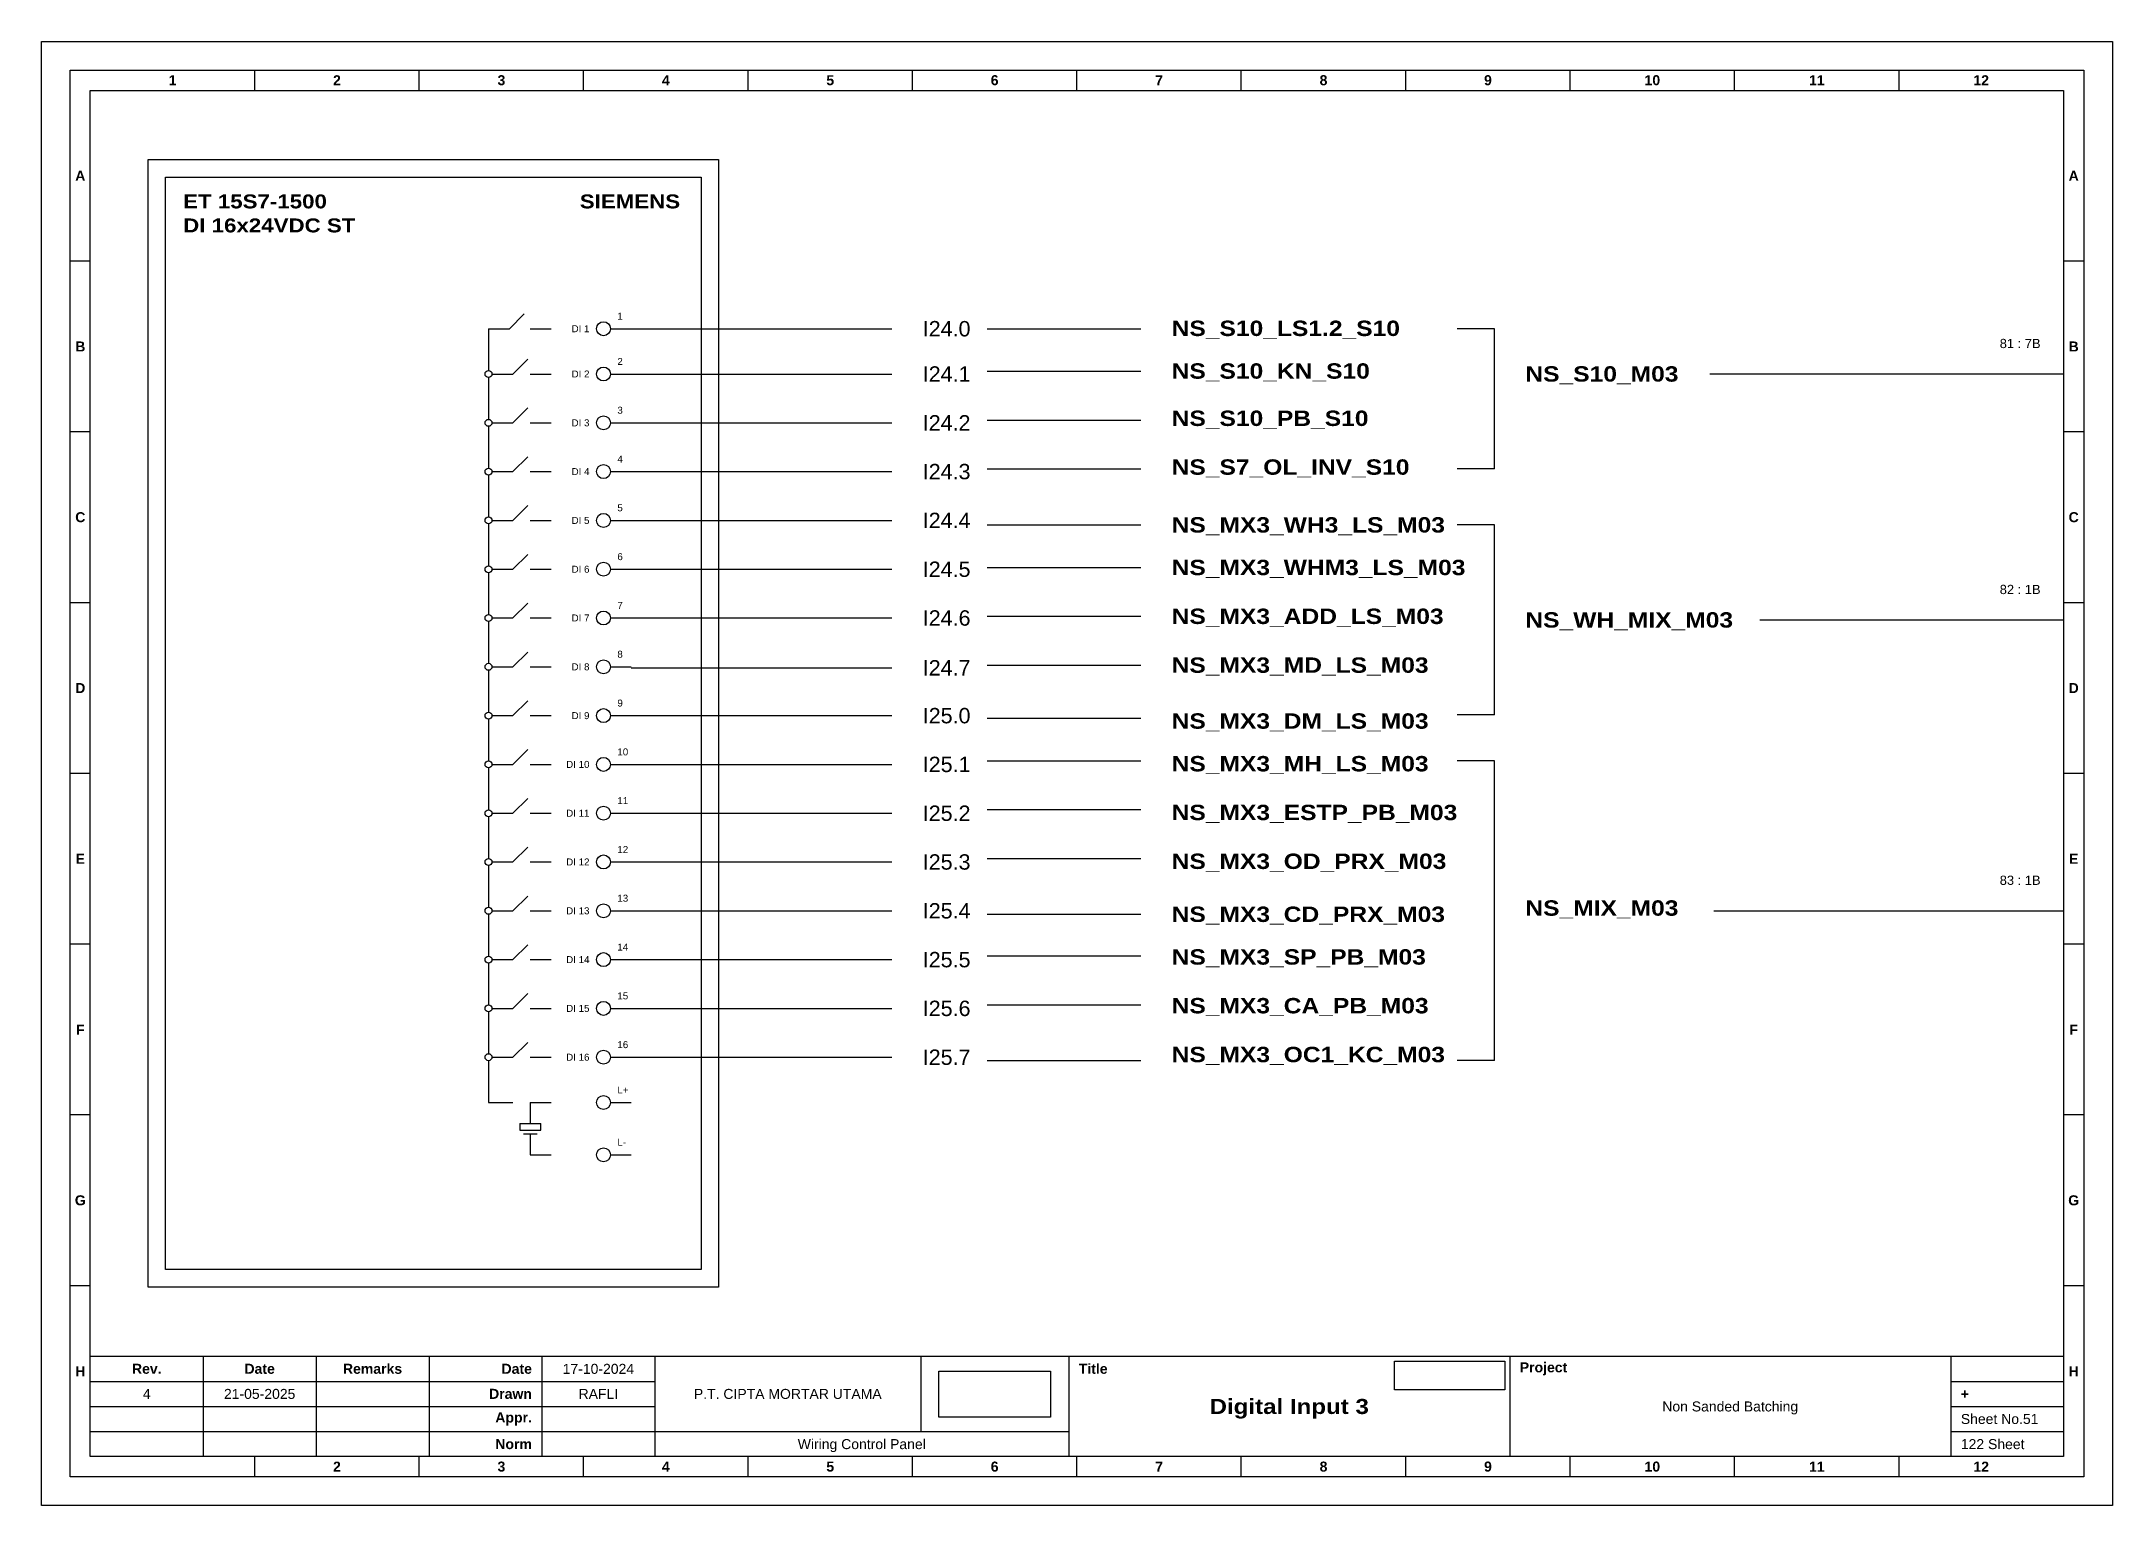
# Model space of a CAD drawing. Header units: centimetres. Extents: x 960 to 2473, y 652 to 2370.
# Drawn here: x 960.8 to 1230.1, y 1602.8 to 1793.2 of the extents above; entities that cross this region are included whole.
import ezdxf
from ezdxf.enums import TextEntityAlignment as Align

# ---------------------------------------------------------------- set-up
doc = ezdxf.new("R2010")
doc.units = ezdxf.units.CM
doc.header["$MEASUREMENT"] = 0
doc.styles.add('Bold', font='ariblk.ttf', dxfattribs={"height": 25.4})
doc.styles.get("Standard").update_dxf_attribs({"font": 'arial.ttf'})
picture_1 = doc.add_image_def('image1.png', size_in_pixel=(2048, 847))
picture_2 = doc.add_image_def('image2.png', size_in_pixel=(2092, 542))

msp = doc.modelspace()

# ---------------------------------------------------------------- texts
at = {"ltscale": 500, "style": 'Bold'}
for s, p in [('ET 15S7-1500', (979.19, 1773.28)), ('DI 16x24VDC ST', (979.19, 1770.16))]:
    msp.add_text(s, height=1.8132, dxfattribs=at).set_placement(p, align=Align.TOP_LEFT)
msp.add_text('SIEMENS', height=1.813, dxfattribs=at).set_placement((1043.82, 1773.28), align=Align.TOP_RIGHT)
at = {"ltscale": 500}
for s, p in [('DI 1', (1032.03, 1755.82)), ('DI 2', (1032.03, 1749.93)), ('DI 3', (1032.03, 1743.58)), ('DI 4', (1032.03, 1737.24)), ('DI 5', (1032.03, 1730.89)), ('DI 6', (1032.03, 1724.54)), ('DI 7', (1032.03, 1718.2)), ('DI 8', (1032.03, 1711.85)), ('DI 9', (1032.03, 1705.5)), ('DI 10', (1032.03, 1699.16)), ('DI 11', (1032.03, 1692.81)), ('DI 12', (1032.03, 1686.47)), ('DI 13', (1032.03, 1680.12)), ('DI 14', (1032.03, 1673.77)), ('DI 15', (1032.03, 1667.43)), ('DI 16', (1032.03, 1661.08))]:
    msp.add_text(s, height=0.907, dxfattribs=at).set_placement(p, align=Align.MIDDLE_RIGHT)
for s, p in [('1', (1035.66, 1756.73)), ('2', (1035.66, 1750.84)), ('3', (1035.66, 1744.49)), ('4', (1035.66, 1738.14)), ('5', (1035.66, 1731.8)), ('6', (1035.66, 1725.45)), ('7', (1035.66, 1719.1)), ('8', (1035.66, 1712.76)), ('9', (1035.66, 1706.41)), ('10', (1035.66, 1700.06)), ('11', (1035.66, 1693.72)), ('12', (1035.66, 1687.37)), ('13', (1035.66, 1681.03)), ('14', (1035.66, 1674.68)), ('15', (1035.66, 1668.33)), ('16', (1035.66, 1661.99)), ('L+', (1035.66, 1656.09)), ('L-', (1035.66, 1649.29))]:
    msp.add_text(s, height=0.907, dxfattribs=at).set_placement(p, align=Align.BOTTOM_LEFT)
for s, p in [('I24.0', (1075.37, 1755.82)), ('I24.1', (1075.37, 1749.93)), ('I24.2', (1075.37, 1743.58)), ('I24.3', (1075.37, 1737.24)), ('I24.4', (1075.37, 1730.89)), ('I24.5', (1075.37, 1724.54)), ('I24.6', (1075.37, 1718.2)), ('I24.7', (1075.37, 1711.72)), ('I25.0', (1075.37, 1705.5)), ('I25.1', (1075.37, 1699.16)), ('I25.2', (1075.37, 1692.81)), ('I25.3', (1075.37, 1686.47)), ('I25.4', (1075.37, 1680.12)), ('I25.5', (1075.37, 1673.77)), ('I25.6', (1075.37, 1667.43)), ('I25.7', (1075.37, 1661.08))]:
    msp.add_text(s, height=2, dxfattribs=at).set_placement(p, align=Align.MIDDLE_LEFT)
at = {"ltscale": 500, "style": 'Bold'}
for s, p in [('NS_S10_LS1.2_S10', (1107.74, 1755.87)), ('NS_S10_KN_S10', (1107.74, 1750.32)), ('NS_S10_M03', (1153.74, 1749.94)), ('NS_S10_PB_S10', (1107.74, 1744.17)), ('NS_S7_OL_INV_S10', (1107.74, 1737.83)), ('NS_MX3_WH3_LS_M03', (1107.74, 1730.31)), ('NS_MX3_WHM3_LS_M03', (1107.74, 1724.77)), ('NS_MX3_ADD_LS_M03', (1107.74, 1718.42)), ('NS_WH_MIX_M03', (1153.74, 1717.95)), ('NS_MX3_MD_LS_M03', (1107.74, 1712.07)), ('NS_MX3_DM_LS_M03', (1107.74, 1704.8)), ('NS_MX3_MH_LS_M03', (1107.74, 1699.25)), ('NS_MX3_ESTP_PB_M03', (1107.74, 1692.91)), ('NS_MX3_OD_PRX_M03', (1107.74, 1686.56)), ('NS_MIX_M03', (1153.74, 1680.48)), ('NS_MX3_CD_PRX_M03', (1107.74, 1679.67)), ('NS_MX3_SP_PB_M03', (1107.74, 1674.12)), ('NS_MX3_CA_PB_M03', (1107.74, 1667.78)), ('NS_MX3_OC1_KC_M03', (1107.74, 1661.43))]:
    msp.add_text(s, height=2, dxfattribs=at).set_placement(p, align=Align.MIDDLE_LEFT)
at = {"ltscale": 500}
for s, p in [('81 : 7B', (1220.74, 1752.94)), ('82 : 1B', (1220.74, 1720.95)), ('83 : 1B', (1220.74, 1683.13))]:
    msp.add_text(s, height=1.2, dxfattribs=at).set_placement(p, align=Align.BOTTOM_RIGHT)

# ---------------------------------------------------------------- blocks, each defined once
blk = doc.blocks.new('KOP MU PROJECT')
at = {"color": 6, "ltscale": 50}
for p, q in [((27.74, 184.05), (27.74, 186.66)), ((49.13, 184.05), (49.13, 186.66)), ((70.51, 184.05), (70.51, 186.66)), ((91.89, 184.05), (91.89, 186.66)), ((113.27, 184.05), (113.27, 186.66)), ((134.66, 184.05), (134.66, 186.66)), ((156.04, 184.05), (156.04, 186.66)), ((177.42, 184.05), (177.42, 186.66)), ((198.8, 184.05), (198.8, 186.66)), ((220.19, 184.05), (220.19, 186.66)), ((241.57, 184.05), (241.57, 186.66)), ((6.36, 161.84), (3.75, 161.84)), ((265.59, 161.84), (262.98, 161.84)), ((6.36, 139.63), (3.75, 139.63)), ((265.59, 139.63), (262.98, 139.63)), ((6.36, 117.42), (3.75, 117.42)), ((265.59, 117.42), (262.98, 117.42)), ((6.36, 95.22), (3.75, 95.22)), ((265.59, 95.22), (262.98, 95.22)), ((6.36, 73.01), (3.75, 73.01)), ((265.59, 73.01), (262.98, 73.01)), ((6.36, 50.8), (3.75, 50.8)), ((265.59, 50.8), (262.98, 50.8)), ((6.36, 28.59), (3.75, 28.59)), ((265.59, 28.59), (262.98, 28.59)), ((27.74, 3.75), (27.74, 6.36)), ((49.13, 3.75), (49.13, 6.36)), ((70.51, 3.75), (70.51, 6.36)), ((91.89, 3.75), (91.89, 6.36)), ((113.27, 3.75), (113.27, 6.36)), ((134.66, 3.75), (134.66, 6.36)), ((156.04, 3.75), (156.04, 6.36)), ((177.42, 3.75), (177.42, 6.36)), ((198.8, 3.75), (198.8, 6.36)), ((220.19, 3.75), (220.19, 6.36)), ((241.57, 3.75), (241.57, 6.36))]:
    blk.add_line(p, q, dxfattribs=at)
at = {"ltscale": 50}
for p, q in [((6.36, 19.41), (262.98, 19.41)), ((21.04, 19.41), (21.04, 6.36)), ((35.72, 19.41), (35.72, 6.36)), ((50.41, 19.41), (50.41, 6.36)), ((65.09, 19.41), (65.09, 6.36)), ((79.77, 19.41), (79.77, 6.36)), ((114.35, 19.41), (114.35, 9.62)), ((133.6, 19.41), (133.6, 6.36)), ((190.95, 19.41), (190.95, 6.36)), ((248.3, 19.41), (248.3, 6.36)), ((6.36, 16.15), (79.77, 16.15)), ((248.3, 16.15), (262.98, 16.15)), ((6.36, 12.89), (79.77, 12.89)), ((248.3, 12.89), (262.98, 12.89)), ((6.36, 9.62), (133.6, 9.62)), ((248.3, 9.62), (262.98, 9.62))]:
    blk.add_line(p, q, dxfattribs=at)
at = {"color": 1, "ltscale": 50}
blk.add_lwpolyline([(269.34, 0), (0, 0), (0, 190.41), (269.34, 190.41)], close=True, dxfattribs=at)
at = {"color": 6, "ltscale": 50}
for points in [[(265.59, 3.75), (3.75, 3.75), (3.75, 186.66), (265.59, 186.66)], [(262.98, 6.36), (6.36, 6.36), (6.36, 184.05), (262.98, 184.05)]]:
    blk.add_lwpolyline(points, close=True, dxfattribs=at)
at = {"ltscale": 50, "char_height": 1.305, "attachment_point": 4}
for s, width, heights, insert in [('\\pxqc;{\\fArial|b1|i0|c0|p34;1}', 21.3825, [2.51], (6.36, 185.36)), ('\\pxqc;{\\fArial|b1|i0|c0|p34;2}', 21.3825, [2.51], (27.74, 185.36)), ('\\pxqc;{\\fArial|b1|i0|c0|p34;3}', 21.3825, [2.51], (49.13, 185.36)), ('\\pxqc;{\\fArial|b1|i0|c0|p34;4}', 21.3825, [2.51], (70.51, 185.36)), ('\\pxqc;{\\fArial|b1|i0|c0|p34;5}', 21.3825, [2.51], (91.89, 185.36)), ('\\pxqc;{\\fArial|b1|i0|c0|p34;6}', 21.3825, [2.51], (113.27, 185.36)), ('\\pxqc;{\\fArial|b1|i0|c0|p34;7}', 21.3825, [2.51], (134.66, 185.36)), ('\\pxqc;{\\fArial|b1|i0|c0|p34;8}', 21.3825, [2.51], (156.04, 185.36)), ('\\pxqc;{\\fArial|b1|i0|c0|p34;9}', 21.3825, [2.51], (177.42, 185.36)), ('\\pxqc;{\\fArial|b1|i0|c0|p34;10}', 21.3825, [2.51], (198.8, 185.36)), ('\\pxqc;{\\fArial|b1|i0|c0|p34;11}', 21.3825, [2.51], (220.19, 185.36)), ('\\pxqc;{\\fArial|b1|i0|c0|p34;12}', 21.3825, [2.51], (241.57, 185.36)), ('\\pxqc;{\\fArial|b1|i0|c0|p34;A}', 2.61, [2.51], (3.75, 172.95)), ('\\pxqc;{\\fArial|b1|i0|c0|p34;A}', 2.61, [2.51], (262.98, 172.95)), ('\\pxqc;{\\fArial|b1|i0|c0|p34;B}', 2.61, [2.51], (3.75, 150.74)), ('\\pxqc;{\\fArial|b1|i0|c0|p34;B}', 2.61, [2.51], (262.98, 150.74)), ('\\pxqc;{\\fArial|b1|i0|c0|p34;C}', 2.61, [2.51], (3.75, 128.53)), ('\\pxqc;{\\fArial|b1|i0|c0|p34;C}', 2.61, [2.51], (262.98, 128.53)), ('\\pxqc;{\\fArial|b1|i0|c0|p34;D}', 2.61, [2.51], (3.75, 106.32)), ('\\pxqc;{\\fArial|b1|i0|c0|p34;D}', 2.61, [2.51], (262.98, 106.32)), ('\\pxqc;{\\fArial|b1|i0|c0|p34;E}', 2.61, [2.51], (3.75, 84.11)), ('\\pxqc;{\\fArial|b1|i0|c0|p34;E}', 2.61, [2.51], (262.98, 84.11)), ('\\pxqc;{\\fArial|b1|i0|c0|p34;F}', 2.61, [2.51], (3.75, 61.9)), ('\\pxqc;{\\fArial|b1|i0|c0|p34;F}', 2.61, [2.51], (262.98, 61.9)), ('\\pxqc;{\\fArial|b1|i0|c0|p34;G}', 2.61, [2.51], (3.75, 39.69)), ('\\pxqc;{\\fArial|b1|i0|c0|p34;G}', 2.61, [2.51], (262.98, 39.69)), ('\\pxqc;{\\fArial|b1|i0|c0|p34;H}', 2.61, [2.51], (3.75, 17.47)), ('\\pxqc;{\\fArial|b1|i0|c0|p34;Rev.}', 14.6811, [2.88], (6.36, 17.78)), ('\\pxqc;{\\fArial|b1|i0|c0|p34;Date}', 14.6811, [2.88], (21.04, 17.78)), ('\\pxqc;{\\fArial|b1|i0|c0|p34;Remarks}', 14.6811, [2.88], (35.72, 17.78)), ('\\pxqr;{\\fArial|b1|i0|c0|p34;Date}', 13.3761, [2.88], (50.41, 17.78)), ('\\pxql;{\\fArial|b1|i0|c0|p34;Title}', 50.2419, [2.88], (134.9, 17.78)), ('\\pxql;{\\fArial|b1|i0|c0|p34;Project}', 50.2419, [2.88], (192.25, 17.78)), ('\\pxqc;{\\fArial|b1|i0|c0|p34;H}', 2.61, [2.51], (262.98, 17.47)), ('\\pxqr;{\\fArial|b1|i0|c0|p34;Drawn}', 13.3761, [2.88], (50.41, 14.52)), ('\\pxql;{\\fArial|b1|i0|c0|p34;+}', 14.6811, [2.88], (249.61, 14.52)), ('\\pxqr;{\\fArial|b1|i0|c0|p34;Appr.}', 13.3761, [2.88], (50.41, 11.26)), ('\\pxqr;{\\fArial|b1|i0|c0|p34;Norm}', 13.3761, [2.88], (50.41, 7.99)), ('\\pxqc;{\\fArial|b1|i0|c0|p34;2}', 21.3825, [2.51], (27.74, 5.06)), ('\\pxqc;{\\fArial|b1|i0|c0|p34;3}', 21.3825, [2.51], (49.13, 5.06)), ('\\pxqc;{\\fArial|b1|i0|c0|p34;4}', 21.3825, [2.51], (70.51, 5.06)), ('\\pxqc;{\\fArial|b1|i0|c0|p34;5}', 21.3825, [2.51], (91.89, 5.06)), ('\\pxqc;{\\fArial|b1|i0|c0|p34;6}', 21.3825, [2.51], (113.27, 5.06)), ('\\pxqc;{\\fArial|b1|i0|c0|p34;7}', 21.3825, [2.51], (134.66, 5.06)), ('\\pxqc;{\\fArial|b1|i0|c0|p34;8}', 21.3825, [2.51], (156.04, 5.06)), ('\\pxqc;{\\fArial|b1|i0|c0|p34;9}', 21.3825, [2.51], (177.42, 5.06)), ('\\pxqc;{\\fArial|b1|i0|c0|p34;10}', 21.3825, [2.51], (198.8, 5.06)), ('\\pxqc;{\\fArial|b1|i0|c0|p34;11}', 21.3825, [2.51], (220.19, 5.06)), ('\\pxqc;{\\fArial|b1|i0|c0|p34;12}', 21.3825, [2.51], (241.57, 5.06))]:
    blk.add_mtext_dynamic_manual_height_columns(s, width=width, gutter_width=0.0326, heights=heights, dxfattribs=dict(at, insert=insert))
at = {"ltscale": 50}
for tag, p in [('DATECREATED', (72.43, 17.78)), ('REV', (13.7, 14.52)), ('REVDATE', (28.38, 14.52)), ('REMARKS', (43.06, 14.52)), ('DRAWN', (72.43, 14.52)), ('COMPANY', (97.06, 14.52)), ('PROJECT', (219.62, 12.89)), ('APPR', (72.43, 11.26)), ('NORM', (72.43, 7.99)), ('DRAWINGCATEGORY', (106.68, 7.99)), ('DESCRIPTION', (162.27, 10.03))]:
    blk.add_attdef(tag, text='', height=1.3, dxfattribs=at).set_placement(p, align=Align.MIDDLE_CENTER)
at = {"ltscale": 50, "style": 'Bold'}
blk.add_attdef('TITLE', text='', height=1.96, dxfattribs=at).set_placement((162.27, 12.89), align=Align.MIDDLE_CENTER)
at = {"ltscale": 50}
for tag, p in [('SHEETNUMBER', (249.61, 11.26)), ('TOTALSHEET', (249.61, 7.99))]:
    blk.add_attdef(tag, text='', height=1.3, dxfattribs=at).set_placement(p, align=Align.MIDDLE_LEFT)
image = blk.add_image(picture_1, insert=(116.72, 11.48), size_in_units=(14.5, 6), dxfattribs=at)
image.dxf.flags = 15
image = blk.add_image(picture_2, insert=(175.94, 15.04), size_in_units=(14.36, 3.72), dxfattribs=at)
image.dxf.flags = 15

# ---------------------------------------------------------------- linework, layer by layer
at = {"ltscale": 50}
for p, q in [((1021.62, 1755.82), (1023.54, 1757.74)), ((1018.9, 1755.82), (1021.62, 1755.82)), ((1018.9, 1755.82), (1018.9, 1750.38)), ((1024.34, 1755.82), (1027.06, 1755.82)), ((1022.07, 1749.93), (1024, 1751.85)), ((1018.9, 1749.48), (1018.9, 1744.04)), ((1019.35, 1749.93), (1022.07, 1749.93)), ((1024.34, 1749.93), (1027.06, 1749.93)), ((1022.07, 1743.58), (1024, 1745.51)), ((1018.9, 1743.13), (1018.9, 1737.69)), ((1019.35, 1743.58), (1022.07, 1743.58)), ((1024.34, 1743.58), (1027.06, 1743.58)), ((1022.07, 1737.24), (1024, 1739.16)), ((1018.9, 1736.78), (1018.9, 1731.34)), ((1019.35, 1737.24), (1022.07, 1737.24)), ((1024.34, 1737.24), (1027.06, 1737.24)), ((1022.07, 1730.89), (1024, 1732.81)), ((1018.9, 1730.44), (1018.9, 1725)), ((1019.35, 1730.89), (1022.07, 1730.89)), ((1024.34, 1730.89), (1027.06, 1730.89)), ((1018.9, 1724.09), (1018.9, 1718.65)), ((1019.35, 1724.54), (1022.07, 1724.54)), ((1022.07, 1724.54), (1024, 1726.47)), ((1024.34, 1724.54), (1027.06, 1724.54)), ((1022.07, 1718.2), (1024, 1720.12)), ((1018.9, 1717.74), (1018.9, 1712.3)), ((1019.35, 1718.2), (1022.07, 1718.2)), ((1024.34, 1718.2), (1027.06, 1718.2)), ((1022.07, 1711.85), (1024, 1713.77)), ((1018.9, 1711.4), (1018.9, 1705.96)), ((1019.35, 1711.85), (1022.07, 1711.85)), ((1024.34, 1711.85), (1027.06, 1711.85)), ((1018.9, 1705.05), (1018.9, 1699.61)), ((1019.35, 1705.5), (1022.07, 1705.5)), ((1022.07, 1705.5), (1024, 1707.43)), ((1024.34, 1705.5), (1027.06, 1705.5)), ((1022.07, 1699.16), (1024, 1701.08)), ((1018.9, 1698.7), (1018.9, 1693.27)), ((1019.35, 1699.16), (1022.07, 1699.16)), ((1024.34, 1699.16), (1027.06, 1699.16)), ((1022.07, 1692.81), (1024, 1694.73)), ((1018.9, 1692.36), (1018.9, 1686.92)), ((1019.35, 1692.81), (1022.07, 1692.81)), ((1024.34, 1692.81), (1027.06, 1692.81)), ((1019.35, 1686.47), (1022.07, 1686.47)), ((1022.07, 1686.47), (1024, 1688.39)), ((1024.34, 1686.47), (1027.06, 1686.47)), ((1018.9, 1686.01), (1018.9, 1680.57)), ((1022.07, 1680.12), (1024, 1682.04)), ((1018.9, 1679.67), (1018.9, 1674.23)), ((1019.35, 1680.12), (1022.07, 1680.12)), ((1024.34, 1680.12), (1027.06, 1680.12)), ((1022.07, 1673.77), (1024, 1675.7)), ((1018.9, 1673.32), (1018.9, 1667.88)), ((1019.35, 1673.77), (1022.07, 1673.77)), ((1024.34, 1673.77), (1027.06, 1673.77)), ((1019.35, 1667.43), (1022.07, 1667.43)), ((1022.07, 1667.43), (1024, 1669.35)), ((1024.34, 1667.43), (1027.06, 1667.43)), ((1018.9, 1666.97), (1018.9, 1661.53)), ((1022.07, 1661.08), (1024, 1663)), ((1018.9, 1660.63), (1018.9, 1655.19)), ((1019.35, 1661.08), (1022.07, 1661.08)), ((1024.34, 1661.08), (1027.06, 1661.08)), ((1018.9, 1655.19), (1022.07, 1655.19)), ((1024.34, 1655.19), (1027.06, 1655.19)), ((1024.34, 1655.19), (1024.34, 1652.47)), ((1022.98, 1652.47), (1025.7, 1652.47)), ((1022.98, 1652.47), (1022.98, 1651.57)), ((1022.98, 1651.57), (1025.7, 1651.57)), ((1023.43, 1651.11), (1025.25, 1651.11)), ((1024.34, 1651.11), (1024.34, 1648.39)), ((1025.7, 1651.57), (1025.7, 1652.47)), ((1024.34, 1648.39), (1027.06, 1648.39))]:
    msp.add_line(p, q, dxfattribs=at)
at = {"color": 6, "ltscale": 50}
for p, q in [((1034.75, 1755.82), (1037.47, 1755.82)), ((1034.75, 1749.93), (1037.47, 1749.93)), ((1034.75, 1743.58), (1037.47, 1743.58)), ((1034.75, 1737.24), (1037.47, 1737.24)), ((1034.75, 1730.89), (1037.47, 1730.89)), ((1034.75, 1724.54), (1037.47, 1724.54)), ((1034.75, 1718.2), (1037.47, 1718.2)), ((1034.75, 1711.85), (1037.47, 1711.85)), ((1034.75, 1705.5), (1037.47, 1705.5)), ((1034.75, 1699.16), (1037.47, 1699.16)), ((1034.75, 1692.81), (1037.47, 1692.81)), ((1034.75, 1686.47), (1037.47, 1686.47)), ((1034.75, 1680.12), (1037.47, 1680.12)), ((1034.75, 1673.77), (1037.47, 1673.77)), ((1034.75, 1667.43), (1037.47, 1667.43)), ((1034.75, 1661.08), (1037.47, 1661.08)), ((1034.75, 1655.19), (1037.47, 1655.19)), ((1034.75, 1648.39), (1037.47, 1648.39))]:
    msp.add_line(p, q, dxfattribs=at)
at = {"color": 146, "ltscale": 50, "true_color": 0x105689}
for p, q in [((1037.47, 1755.82), (1071.37, 1755.82)), ((1083.74, 1755.82), (1103.74, 1755.82)), ((1149.74, 1755.82), (1144.87, 1755.82)), ((1149.74, 1737.59), (1149.74, 1755.82)), ((1037.47, 1749.93), (1071.37, 1749.93)), ((1083.74, 1750.28), (1103.74, 1750.28)), ((1177.74, 1749.94), (1223.74, 1749.94)), ((1037.47, 1743.58), (1071.37, 1743.58)), ((1083.74, 1743.93), (1103.74, 1743.93)), ((1083.74, 1737.59), (1103.74, 1737.59)), ((1149.74, 1737.59), (1144.87, 1737.59)), ((1037.47, 1737.24), (1071.37, 1737.24)), ((1037.47, 1730.89), (1071.37, 1730.89)), ((1083.74, 1730.31), (1103.74, 1730.31)), ((1149.74, 1730.31), (1144.87, 1730.31)), ((1149.74, 1705.6), (1149.74, 1730.31)), ((1037.47, 1724.54), (1071.37, 1724.54)), ((1083.74, 1724.77), (1103.74, 1724.77)), ((1083.74, 1718.42), (1103.74, 1718.42)), ((1037.47, 1718.2), (1071.37, 1718.2)), ((1184.22, 1717.95), (1223.74, 1717.95)), ((1037.47, 1711.72), (1071.37, 1711.72)), ((1083.74, 1712.07), (1103.74, 1712.07)), ((1037.47, 1705.5), (1071.37, 1705.5)), ((1083.74, 1705.18), (1103.74, 1705.18)), ((1149.74, 1705.6), (1144.87, 1705.6)), ((1083.74, 1699.63), (1103.74, 1699.63)), ((1149.74, 1699.63), (1144.87, 1699.63)), ((1149.74, 1660.63), (1149.74, 1699.63)), ((1037.47, 1699.16), (1071.37, 1699.16)), ((1037.47, 1692.81), (1071.37, 1692.81)), ((1083.74, 1693.29), (1103.74, 1693.29)), ((1037.47, 1686.47), (1071.37, 1686.47)), ((1083.74, 1686.94), (1103.74, 1686.94)), ((1037.47, 1680.12), (1071.37, 1680.12)), ((1083.74, 1679.67), (1103.74, 1679.67)), ((1178.25, 1680.13), (1223.74, 1680.13)), ((1037.47, 1673.77), (1071.37, 1673.77)), ((1083.74, 1674.25), (1103.74, 1674.25)), ((1037.47, 1667.43), (1071.37, 1667.43)), ((1083.74, 1667.9), (1103.74, 1667.9)), ((1037.47, 1661.08), (1071.37, 1661.08)), ((1083.74, 1660.63), (1103.74, 1660.63)), ((1149.74, 1660.63), (1144.87, 1660.63))]:
    msp.add_line(p, q, dxfattribs=at)
at = {"ltscale": 50}
msp.add_lwpolyline([(974.62, 1777.82), (1048.81, 1777.82), (1048.81, 1631.18), (974.62, 1631.18)], close=True, dxfattribs=at)
at = {"color": 6, "ltscale": 50}
msp.add_lwpolyline([(976.89, 1775.55), (1046.54, 1775.55), (1046.54, 1633.45), (976.89, 1633.45)], close=True, dxfattribs=at)
at = {"color": 6, "ltscale": 500}
for centre in [(1033.85, 1755.82), (1033.85, 1749.93), (1033.85, 1743.58), (1033.85, 1737.24), (1033.85, 1730.89), (1033.85, 1724.54), (1033.85, 1718.2), (1033.85, 1711.85), (1033.85, 1705.5), (1033.85, 1699.16), (1033.85, 1692.81), (1033.85, 1686.47), (1033.85, 1680.12), (1033.85, 1673.77), (1033.85, 1667.43), (1033.85, 1661.08), (1033.85, 1655.19), (1033.85, 1648.39)]:
    msp.add_circle(centre, 0.907, dxfattribs=at)
at = {"ltscale": 500}
for centre in [(1018.9, 1749.93), (1018.9, 1743.58), (1018.9, 1737.24), (1018.9, 1730.89), (1018.9, 1724.54), (1018.9, 1718.2), (1018.9, 1711.85), (1018.9, 1705.5), (1018.9, 1699.16), (1018.9, 1692.81), (1018.9, 1686.47), (1018.9, 1680.12), (1018.9, 1673.77), (1018.9, 1667.43), (1018.9, 1661.08)]:
    msp.add_circle(centre, 0.453, dxfattribs=at)

# ---------------------------------------------------------------- block references
msp.add_blockref('KOP MU PROJECT', (960.76, 1602.77)).add_auto_attribs({'TITLE': 'Digital Input 3', 'PROJECT': 'Non Sanded Batching', 'COMPANY': 'P.T. CIPTA MORTAR UTAMA', 'DRAWINGCATEGORY': 'Wiring Control Panel', 'DRAWN': 'RAFLI', 'DATECREATED': '17-10-2024', 'REVDATE': '21-05-2025', 'REV': '4', 'SHEETNUMBER': 'Sheet No.51', 'TOTALSHEET': '122 Sheet'})

msp.set_redraw_order([(e.dxf.handle, doc.entitydb.next_handle()) for e in msp.query("TEXT MTEXT ATTDEF DIMENSION ARC_DIMENSION")])  # texts and dimensions are drawn at this point

doc.saveas('drawing.dxf')
